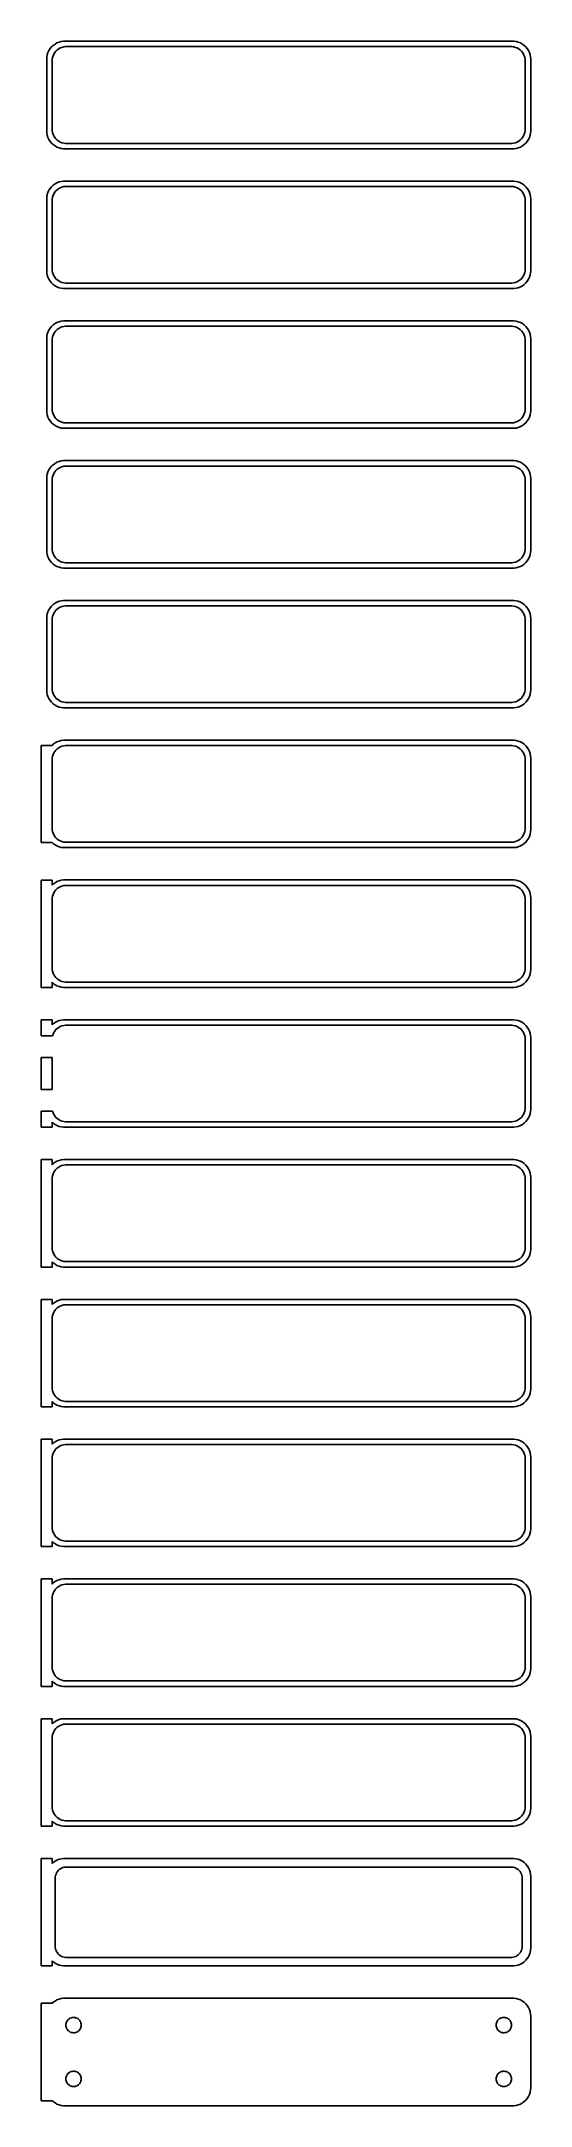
# Model space of a CAD drawing. Header units: metres. Extents: x -69 to 68, y 570 to 1146.
import ezdxf

# ---------------------------------------------------------------- set-up
doc = ezdxf.new("R2010")
doc.units = ezdxf.units.M

msp = doc.modelspace()

# ---------------------------------------------------------------- linework, layer by layer
for p, q in [((-67.4606, 1141.63), (-67.5, 1141)), ((-67.5, 1141), (-67.5, 1121)), ((-67.3429, 1142.24), (-67.4606, 1141.63)), ((-67.1489, 1142.84), (-67.3429, 1142.24)), ((-66.8815, 1143.41), (-67.1489, 1142.84)), ((-66.5451, 1143.94), (-66.8815, 1143.41)), ((-66.1448, 1144.42), (-66.5451, 1143.94)), ((-65.6871, 1144.85), (-66.1448, 1144.42)), ((-66, 1140.5), (-65.9685, 1141)), ((-66, 1121.5), (-66, 1140.5)), ((-65.9685, 1141), (-65.8743, 1141.49)), ((-65.8743, 1141.49), (-65.7191, 1141.97)), ((-65.7191, 1141.97), (-65.5052, 1142.43)), ((-65.1791, 1145.22), (-65.6871, 1144.85)), ((-65.5052, 1142.43), (-65.2361, 1142.85)), ((-65.2361, 1142.85), (-64.9159, 1143.24)), ((-64.6289, 1145.52), (-65.1791, 1145.22)), ((-64.9159, 1143.24), (-64.5497, 1143.58)), ((-64.0451, 1145.76), (-64.6289, 1145.52)), ((-64.5497, 1143.58), (-64.1433, 1143.88)), ((-64.1433, 1143.88), (-63.7031, 1144.12)), ((-63.4369, 1145.91), (-64.0451, 1145.76)), ((-63.7031, 1144.12), (-63.2361, 1144.3)), ((-62.8139, 1145.99), (-63.4369, 1145.91)), ((-63.2361, 1144.3), (-62.7495, 1144.43)), ((62.8139, 1145.99), (-62.8139, 1145.99)), ((-62.7495, 1144.43), (-62.2512, 1144.49)), ((-62.2512, 1144.49), (62.2512, 1144.49)), ((62.2512, 1144.49), (62.7495, 1144.43)), ((62.7495, 1144.43), (63.2361, 1144.3)), ((63.4369, 1145.91), (62.8139, 1145.99)), ((63.2361, 1144.3), (63.7031, 1144.12)), ((64.0451, 1145.76), (63.4369, 1145.91)), ((63.7031, 1144.12), (64.1433, 1143.88)), ((64.6289, 1145.52), (64.0451, 1145.76)), ((64.1433, 1143.88), (64.5497, 1143.58)), ((64.5497, 1143.58), (64.9159, 1143.24)), ((65.1791, 1145.22), (64.6289, 1145.52)), ((64.9159, 1143.24), (65.2361, 1142.85)), ((65.6871, 1144.85), (65.1791, 1145.22)), ((65.2361, 1142.85), (65.5052, 1142.43)), ((65.5052, 1142.43), (65.7191, 1141.97)), ((66.1448, 1144.42), (65.6871, 1144.85)), ((65.7191, 1141.97), (65.8743, 1141.49)), ((65.8743, 1141.49), (65.9685, 1141)), ((65.9685, 1141), (66, 1140.5)), ((66, 1140.5), (66, 1121.5)), ((66.5451, 1143.94), (66.1448, 1144.42)), ((66.8815, 1143.41), (66.5451, 1143.94)), ((67.1489, 1142.84), (66.8815, 1143.41)), ((67.3429, 1142.24), (67.1489, 1142.84)), ((67.4606, 1141.63), (67.3429, 1142.24)), ((67.5, 1141), (67.4606, 1141.63)), ((67.5, 1121), (67.5, 1141)), ((-67.5, 1121), (-67.4606, 1120.37)), ((-67.4606, 1120.37), (-67.3429, 1119.76)), ((-67.3429, 1119.76), (-67.1489, 1119.16)), ((-67.1489, 1119.16), (-66.8815, 1118.59)), ((-66.8815, 1118.59), (-66.5451, 1118.06)), ((-66.5451, 1118.06), (-66.1448, 1117.58)), ((-66.1448, 1117.58), (-65.6871, 1117.15)), ((-65.9685, 1121), (-66, 1121.5)), ((-65.8743, 1120.51), (-65.9685, 1121)), ((-65.7191, 1120.03), (-65.8743, 1120.51)), ((-65.5052, 1119.57), (-65.7191, 1120.03)), ((-65.2361, 1119.15), (-65.5052, 1119.57)), ((-64.9159, 1118.76), (-65.2361, 1119.15)), ((-64.5497, 1118.42), (-64.9159, 1118.76)), ((-64.1433, 1118.12), (-64.5497, 1118.42)), ((-63.7031, 1117.88), (-64.1433, 1118.12)), ((-63.2361, 1117.7), (-63.7031, 1117.88)), ((-62.7495, 1117.57), (-63.2361, 1117.7)), ((-62.2512, 1117.51), (-62.7495, 1117.57)), ((62.2512, 1117.51), (-62.2512, 1117.51)), ((62.7495, 1117.57), (62.2512, 1117.51)), ((63.2361, 1117.7), (62.7495, 1117.57)), ((63.7031, 1117.88), (63.2361, 1117.7)), ((64.1433, 1118.12), (63.7031, 1117.88)), ((64.5497, 1118.42), (64.1433, 1118.12)), ((64.9159, 1118.76), (64.5497, 1118.42)), ((65.2361, 1119.15), (64.9159, 1118.76)), ((65.5052, 1119.57), (65.2361, 1119.15)), ((65.7191, 1120.03), (65.5052, 1119.57)), ((65.6871, 1117.15), (66.1448, 1117.58)), ((65.8743, 1120.51), (65.7191, 1120.03)), ((65.9685, 1121), (65.8743, 1120.51)), ((66, 1121.5), (65.9685, 1121)), ((66.1448, 1117.58), (66.5451, 1118.06)), ((66.5451, 1118.06), (66.8815, 1118.59)), ((66.8815, 1118.59), (67.1489, 1119.16)), ((67.1489, 1119.16), (67.3429, 1119.76)), ((67.3429, 1119.76), (67.4606, 1120.37)), ((67.4606, 1120.37), (67.5, 1121)), ((-65.6871, 1117.15), (-65.1791, 1116.78)), ((-65.1791, 1116.78), (-64.6289, 1116.48)), ((-64.6289, 1116.48), (-64.0451, 1116.24)), ((-64.0451, 1116.24), (-63.4369, 1116.09)), ((-63.4369, 1116.09), (-62.8139, 1116.01)), ((-62.8139, 1116.01), (62.8139, 1116.01)), ((62.8139, 1116.01), (63.4369, 1116.09)), ((63.4369, 1116.09), (64.0451, 1116.24)), ((64.0451, 1116.24), (64.6289, 1116.48)), ((64.6289, 1116.48), (65.1791, 1116.78)), ((65.1791, 1116.78), (65.6871, 1117.15)), ((-65.1791, 1106.22), (-65.6871, 1105.85)), ((-64.6289, 1106.52), (-65.1791, 1106.22)), ((-64.0451, 1106.76), (-64.6289, 1106.52)), ((-63.4369, 1106.91), (-64.0451, 1106.76)), ((-62.8139, 1106.99), (-63.4369, 1106.91)), ((62.8139, 1106.99), (-62.8139, 1106.99)), ((63.4369, 1106.91), (62.8139, 1106.99)), ((64.0451, 1106.76), (63.4369, 1106.91)), ((64.6289, 1106.52), (64.0451, 1106.76)), ((65.1791, 1106.22), (64.6289, 1106.52)), ((65.6871, 1105.85), (65.1791, 1106.22)), ((-67.4606, 1102.63), (-67.5, 1102)), ((-67.5, 1102), (-67.5, 1082)), ((-67.3429, 1103.24), (-67.4606, 1102.63)), ((-67.1489, 1103.84), (-67.3429, 1103.24)), ((-66.8815, 1104.41), (-67.1489, 1103.84)), ((-66.5451, 1104.94), (-66.8815, 1104.41)), ((-66.1448, 1105.42), (-66.5451, 1104.94)), ((-65.6871, 1105.85), (-66.1448, 1105.42)), ((-66, 1101.5), (-65.9685, 1102)), ((-66, 1082.5), (-66, 1101.5)), ((-65.9685, 1102), (-65.8743, 1102.49)), ((-65.8743, 1102.49), (-65.7191, 1102.97)), ((-65.7191, 1102.97), (-65.5052, 1103.43)), ((-65.5052, 1103.43), (-65.2361, 1103.85)), ((-65.2361, 1103.85), (-64.9159, 1104.24)), ((-64.9159, 1104.24), (-64.5497, 1104.58)), ((-64.5497, 1104.58), (-64.1433, 1104.88)), ((-64.1433, 1104.88), (-63.7031, 1105.12)), ((-63.7031, 1105.12), (-63.2361, 1105.3)), ((-63.2361, 1105.3), (-62.7495, 1105.43)), ((-62.7495, 1105.43), (-62.2512, 1105.49)), ((-62.2512, 1105.49), (62.2512, 1105.49)), ((62.2512, 1105.49), (62.7495, 1105.43)), ((62.7495, 1105.43), (63.2361, 1105.3)), ((63.2361, 1105.3), (63.7031, 1105.12)), ((63.7031, 1105.12), (64.1433, 1104.88)), ((64.1433, 1104.88), (64.5497, 1104.58)), ((64.5497, 1104.58), (64.9159, 1104.24)), ((64.9159, 1104.24), (65.2361, 1103.85)), ((65.2361, 1103.85), (65.5052, 1103.43)), ((65.5052, 1103.43), (65.7191, 1102.97)), ((66.1448, 1105.42), (65.6871, 1105.85)), ((65.7191, 1102.97), (65.8743, 1102.49)), ((65.8743, 1102.49), (65.9685, 1102)), ((65.9685, 1102), (66, 1101.5)), ((66, 1101.5), (66, 1082.5)), ((66.5451, 1104.94), (66.1448, 1105.42)), ((66.8815, 1104.41), (66.5451, 1104.94)), ((67.1489, 1103.84), (66.8815, 1104.41)), ((67.3429, 1103.24), (67.1489, 1103.84)), ((67.4606, 1102.63), (67.3429, 1103.24)), ((67.5, 1102), (67.4606, 1102.63)), ((67.5, 1082), (67.5, 1102)), ((-67.5, 1082), (-67.4606, 1081.37)), ((-67.4606, 1081.37), (-67.3429, 1080.76)), ((-67.3429, 1080.76), (-67.1489, 1080.16)), ((-67.1489, 1080.16), (-66.8815, 1079.59)), ((-66.8815, 1079.59), (-66.5451, 1079.06)), ((-66.5451, 1079.06), (-66.1448, 1078.58)), ((-66.1448, 1078.58), (-65.6871, 1078.15)), ((-65.9685, 1082), (-66, 1082.5)), ((-65.8743, 1081.51), (-65.9685, 1082)), ((-65.7191, 1081.03), (-65.8743, 1081.51)), ((-65.5052, 1080.57), (-65.7191, 1081.03)), ((-65.6871, 1078.15), (-65.1791, 1077.78)), ((-65.2361, 1080.15), (-65.5052, 1080.57)), ((-64.9159, 1079.76), (-65.2361, 1080.15)), ((-65.1791, 1077.78), (-64.6289, 1077.48)), ((-64.5497, 1079.42), (-64.9159, 1079.76)), ((-64.6289, 1077.48), (-64.0451, 1077.24)), ((-64.1433, 1079.12), (-64.5497, 1079.42)), ((-63.7031, 1078.88), (-64.1433, 1079.12)), ((-64.0451, 1077.24), (-63.4369, 1077.09)), ((-63.2361, 1078.7), (-63.7031, 1078.88)), ((-63.4369, 1077.09), (-62.8139, 1077.01)), ((-62.7495, 1078.57), (-63.2361, 1078.7)), ((-62.2512, 1078.51), (-62.7495, 1078.57)), ((62.2512, 1078.51), (-62.2512, 1078.51)), ((62.7495, 1078.57), (62.2512, 1078.51)), ((63.2361, 1078.7), (62.7495, 1078.57)), ((62.8139, 1077.01), (63.4369, 1077.09)), ((63.7031, 1078.88), (63.2361, 1078.7)), ((63.4369, 1077.09), (64.0451, 1077.24)), ((64.1433, 1079.12), (63.7031, 1078.88)), ((64.0451, 1077.24), (64.6289, 1077.48)), ((64.5497, 1079.42), (64.1433, 1079.12)), ((64.9159, 1079.76), (64.5497, 1079.42)), ((64.6289, 1077.48), (65.1791, 1077.78)), ((65.2361, 1080.15), (64.9159, 1079.76)), ((65.1791, 1077.78), (65.6871, 1078.15)), ((65.5052, 1080.57), (65.2361, 1080.15)), ((65.7191, 1081.03), (65.5052, 1080.57)), ((65.6871, 1078.15), (66.1448, 1078.58)), ((65.8743, 1081.51), (65.7191, 1081.03)), ((65.9685, 1082), (65.8743, 1081.51)), ((66, 1082.5), (65.9685, 1082)), ((66.1448, 1078.58), (66.5451, 1079.06)), ((66.5451, 1079.06), (66.8815, 1079.59)), ((66.8815, 1079.59), (67.1489, 1080.16)), ((67.1489, 1080.16), (67.3429, 1080.76)), ((67.3429, 1080.76), (67.4606, 1081.37)), ((67.4606, 1081.37), (67.5, 1082)), ((-62.8139, 1077.01), (62.8139, 1077.01)), ((-66.5451, 1065.94), (-66.8815, 1065.41)), ((-66.1448, 1066.42), (-66.5451, 1065.94)), ((-65.6871, 1066.85), (-66.1448, 1066.42)), ((-65.1791, 1067.22), (-65.6871, 1066.85)), ((-64.6289, 1067.52), (-65.1791, 1067.22)), ((-64.9159, 1065.24), (-64.5497, 1065.58)), ((-64.0451, 1067.76), (-64.6289, 1067.52)), ((-64.5497, 1065.58), (-64.1433, 1065.88)), ((-64.1433, 1065.88), (-63.7031, 1066.12)), ((-63.4369, 1067.91), (-64.0451, 1067.76)), ((-63.7031, 1066.12), (-63.2361, 1066.3)), ((-62.8139, 1067.99), (-63.4369, 1067.91)), ((-63.2361, 1066.3), (-62.7495, 1066.43)), ((62.8139, 1067.99), (-62.8139, 1067.99)), ((-62.7495, 1066.43), (-62.2512, 1066.49)), ((-62.2512, 1066.49), (62.2512, 1066.49)), ((62.2512, 1066.49), (62.7495, 1066.43)), ((62.7495, 1066.43), (63.2361, 1066.3)), ((63.4369, 1067.91), (62.8139, 1067.99)), ((63.2361, 1066.3), (63.7031, 1066.12)), ((64.0451, 1067.76), (63.4369, 1067.91)), ((63.7031, 1066.12), (64.1433, 1065.88)), ((64.6289, 1067.52), (64.0451, 1067.76)), ((64.1433, 1065.88), (64.5497, 1065.58)), ((64.5497, 1065.58), (64.9159, 1065.24)), ((65.1791, 1067.22), (64.6289, 1067.52)), ((65.6871, 1066.85), (65.1791, 1067.22)), ((66.1448, 1066.42), (65.6871, 1066.85)), ((66.5451, 1065.94), (66.1448, 1066.42)), ((66.8815, 1065.41), (66.5451, 1065.94)), ((-67.4606, 1063.63), (-67.5, 1063)), ((-67.5, 1063), (-67.5, 1043)), ((-67.3429, 1064.24), (-67.4606, 1063.63)), ((-67.1489, 1064.84), (-67.3429, 1064.24)), ((-66.8815, 1065.41), (-67.1489, 1064.84)), ((-66, 1062.5), (-65.9685, 1063)), ((-66, 1043.5), (-66, 1062.5)), ((-65.9685, 1063), (-65.8743, 1063.49)), ((-65.8743, 1063.49), (-65.7191, 1063.97)), ((-65.7191, 1063.97), (-65.5052, 1064.43)), ((-65.5052, 1064.43), (-65.2361, 1064.85)), ((-65.2361, 1064.85), (-64.9159, 1065.24)), ((64.9159, 1065.24), (65.2361, 1064.85)), ((65.2361, 1064.85), (65.5052, 1064.43)), ((65.5052, 1064.43), (65.7191, 1063.97)), ((65.7191, 1063.97), (65.8743, 1063.49)), ((65.8743, 1063.49), (65.9685, 1063)), ((65.9685, 1063), (66, 1062.5)), ((66, 1062.5), (66, 1043.5)), ((67.1489, 1064.84), (66.8815, 1065.41)), ((67.3429, 1064.24), (67.1489, 1064.84)), ((67.4606, 1063.63), (67.3429, 1064.24)), ((67.5, 1063), (67.4606, 1063.63)), ((67.5, 1043), (67.5, 1063)), ((-67.5, 1043), (-67.4606, 1042.37)), ((-65.9685, 1043), (-66, 1043.5)), ((-65.8743, 1042.51), (-65.9685, 1043)), ((65.9685, 1043), (65.8743, 1042.51)), ((66, 1043.5), (65.9685, 1043)), ((67.4606, 1042.37), (67.5, 1043)), ((-67.4606, 1042.37), (-67.3429, 1041.76)), ((-67.3429, 1041.76), (-67.1489, 1041.16)), ((-67.1489, 1041.16), (-66.8815, 1040.59)), ((-66.8815, 1040.59), (-66.5451, 1040.06)), ((-66.5451, 1040.06), (-66.1448, 1039.58)), ((-66.1448, 1039.58), (-65.6871, 1039.15)), ((-65.7191, 1042.03), (-65.8743, 1042.51)), ((-65.5052, 1041.57), (-65.7191, 1042.03)), ((-65.6871, 1039.15), (-65.1791, 1038.78)), ((-65.2361, 1041.15), (-65.5052, 1041.57)), ((-64.9159, 1040.76), (-65.2361, 1041.15)), ((-65.1791, 1038.78), (-64.6289, 1038.48)), ((-64.5497, 1040.42), (-64.9159, 1040.76)), ((-64.6289, 1038.48), (-64.0451, 1038.24)), ((-64.1433, 1040.12), (-64.5497, 1040.42)), ((-63.7031, 1039.88), (-64.1433, 1040.12)), ((-64.0451, 1038.24), (-63.4369, 1038.09)), ((-63.2361, 1039.7), (-63.7031, 1039.88)), ((-63.4369, 1038.09), (-62.8139, 1038.01)), ((-62.7495, 1039.57), (-63.2361, 1039.7)), ((-62.8139, 1038.01), (62.8139, 1038.01)), ((-62.2512, 1039.51), (-62.7495, 1039.57)), ((62.2512, 1039.51), (-62.2512, 1039.51)), ((62.7495, 1039.57), (62.2512, 1039.51)), ((63.2361, 1039.7), (62.7495, 1039.57)), ((62.8139, 1038.01), (63.4369, 1038.09)), ((63.7031, 1039.88), (63.2361, 1039.7)), ((63.4369, 1038.09), (64.0451, 1038.24)), ((64.1433, 1040.12), (63.7031, 1039.88)), ((64.0451, 1038.24), (64.6289, 1038.48)), ((64.5497, 1040.42), (64.1433, 1040.12)), ((64.9159, 1040.76), (64.5497, 1040.42)), ((64.6289, 1038.48), (65.1791, 1038.78)), ((65.2361, 1041.15), (64.9159, 1040.76)), ((65.1791, 1038.78), (65.6871, 1039.15)), ((65.5052, 1041.57), (65.2361, 1041.15)), ((65.7191, 1042.03), (65.5052, 1041.57)), ((65.6871, 1039.15), (66.1448, 1039.58)), ((65.8743, 1042.51), (65.7191, 1042.03)), ((66.1448, 1039.58), (66.5451, 1040.06)), ((66.5451, 1040.06), (66.8815, 1040.59)), ((66.8815, 1040.59), (67.1489, 1041.16)), ((67.1489, 1041.16), (67.3429, 1041.76)), ((67.3429, 1041.76), (67.4606, 1042.37)), ((-67.1489, 1025.84), (-67.3429, 1025.24)), ((-66.8815, 1026.41), (-67.1489, 1025.84)), ((-66.5451, 1026.94), (-66.8815, 1026.41)), ((-66.1448, 1027.42), (-66.5451, 1026.94)), ((-65.6871, 1027.85), (-66.1448, 1027.42)), ((-65.7191, 1024.97), (-65.5052, 1025.43)), ((-65.1791, 1028.22), (-65.6871, 1027.85)), ((-65.5052, 1025.43), (-65.2361, 1025.85)), ((-65.2361, 1025.85), (-64.9159, 1026.24)), ((-64.6289, 1028.52), (-65.1791, 1028.22)), ((-64.9159, 1026.24), (-64.5497, 1026.58)), ((-64.0451, 1028.76), (-64.6289, 1028.52)), ((-64.5497, 1026.58), (-64.1433, 1026.88)), ((-64.1433, 1026.88), (-63.7031, 1027.12)), ((-63.4369, 1028.91), (-64.0451, 1028.76)), ((-63.7031, 1027.12), (-63.2361, 1027.3)), ((-62.8139, 1028.99), (-63.4369, 1028.91)), ((-63.2361, 1027.3), (-62.7495, 1027.43)), ((62.8139, 1028.99), (-62.8139, 1028.99)), ((-62.7495, 1027.43), (-62.2512, 1027.49)), ((-62.2512, 1027.49), (62.2512, 1027.49)), ((62.2512, 1027.49), (62.7495, 1027.43)), ((62.7495, 1027.43), (63.2361, 1027.3)), ((63.4369, 1028.91), (62.8139, 1028.99)), ((63.2361, 1027.3), (63.7031, 1027.12)), ((64.0451, 1028.76), (63.4369, 1028.91)), ((63.7031, 1027.12), (64.1433, 1026.88)), ((64.6289, 1028.52), (64.0451, 1028.76)), ((64.1433, 1026.88), (64.5497, 1026.58)), ((64.5497, 1026.58), (64.9159, 1026.24)), ((65.1791, 1028.22), (64.6289, 1028.52)), ((64.9159, 1026.24), (65.2361, 1025.85)), ((65.6871, 1027.85), (65.1791, 1028.22)), ((65.2361, 1025.85), (65.5052, 1025.43)), ((65.5052, 1025.43), (65.7191, 1024.97)), ((66.1448, 1027.42), (65.6871, 1027.85)), ((66.5451, 1026.94), (66.1448, 1027.42)), ((66.8815, 1026.41), (66.5451, 1026.94)), ((67.1489, 1025.84), (66.8815, 1026.41)), ((67.3429, 1025.24), (67.1489, 1025.84)), ((-67.4606, 1024.63), (-67.5, 1024)), ((-67.5, 1024), (-67.5, 1004)), ((-67.3429, 1025.24), (-67.4606, 1024.63)), ((-66, 1023.5), (-65.9685, 1024)), ((-66, 1004.5), (-66, 1023.5)), ((-65.9685, 1024), (-65.8743, 1024.49)), ((-65.8743, 1024.49), (-65.7191, 1024.97)), ((65.7191, 1024.97), (65.8743, 1024.49)), ((65.8743, 1024.49), (65.9685, 1024)), ((65.9685, 1024), (66, 1023.5)), ((66, 1023.5), (66, 1004.5)), ((67.4606, 1024.63), (67.3429, 1025.24)), ((67.5, 1024), (67.4606, 1024.63)), ((67.5, 1004), (67.5, 1024)), ((-67.5, 1004), (-67.4606, 1003.37)), ((-67.4606, 1003.37), (-67.3429, 1002.76)), ((-67.3429, 1002.76), (-67.1489, 1002.16)), ((-65.9685, 1004), (-66, 1004.5)), ((-65.8743, 1003.51), (-65.9685, 1004)), ((-65.7191, 1003.03), (-65.8743, 1003.51)), ((-65.5052, 1002.57), (-65.7191, 1003.03)), ((-65.2361, 1002.15), (-65.5052, 1002.57)), ((65.5052, 1002.57), (65.2361, 1002.15)), ((65.7191, 1003.03), (65.5052, 1002.57)), ((65.8743, 1003.51), (65.7191, 1003.03)), ((65.9685, 1004), (65.8743, 1003.51)), ((66, 1004.5), (65.9685, 1004)), ((67.1489, 1002.16), (67.3429, 1002.76)), ((67.3429, 1002.76), (67.4606, 1003.37)), ((67.4606, 1003.37), (67.5, 1004)), ((-67.1489, 1002.16), (-66.8815, 1001.59)), ((-66.8815, 1001.59), (-66.5451, 1001.06)), ((-66.5451, 1001.06), (-66.1448, 1000.58)), ((-66.1448, 1000.58), (-65.6871, 1000.15)), ((-65.6871, 1000.15), (-65.1791, 999.778)), ((-64.9159, 1001.76), (-65.2361, 1002.15)), ((-65.1791, 999.778), (-64.6289, 999.476)), ((-64.5497, 1001.42), (-64.9159, 1001.76)), ((-64.6289, 999.476), (-64.0451, 999.245)), ((-64.1433, 1001.12), (-64.5497, 1001.42)), ((-63.7031, 1000.88), (-64.1433, 1001.12)), ((-64.0451, 999.245), (-63.4369, 999.089)), ((-63.2361, 1000.7), (-63.7031, 1000.88)), ((-63.4369, 999.089), (-62.8139, 999.01)), ((-62.7495, 1000.57), (-63.2361, 1000.7)), ((-62.8139, 999.01), (62.8139, 999.01)), ((-62.2512, 1000.51), (-62.7495, 1000.57)), ((62.2512, 1000.51), (-62.2512, 1000.51)), ((62.7495, 1000.57), (62.2512, 1000.51)), ((63.2361, 1000.7), (62.7495, 1000.57)), ((62.8139, 999.01), (63.4369, 999.089)), ((63.7031, 1000.88), (63.2361, 1000.7)), ((63.4369, 999.089), (64.0451, 999.245)), ((64.1433, 1001.12), (63.7031, 1000.88)), ((64.0451, 999.245), (64.6289, 999.476)), ((64.5497, 1001.42), (64.1433, 1001.12)), ((64.9159, 1001.76), (64.5497, 1001.42)), ((64.6289, 999.476), (65.1791, 999.778)), ((65.2361, 1002.15), (64.9159, 1001.76)), ((65.1791, 999.778), (65.6871, 1000.15)), ((65.6871, 1000.15), (66.1448, 1000.58)), ((66.1448, 1000.58), (66.5451, 1001.06)), ((66.5451, 1001.06), (66.8815, 1001.59)), ((66.8815, 1001.59), (67.1489, 1002.16)), ((-67.4606, 985.627), (-67.5, 985)), ((-67.5, 985), (-67.5, 965)), ((-67.3429, 986.243), (-67.4606, 985.627)), ((-67.1489, 986.841), (-67.3429, 986.243)), ((-66.8815, 987.409), (-67.1489, 986.841)), ((-66.5451, 987.939), (-66.8815, 987.409)), ((-66.1448, 988.423), (-66.5451, 987.939)), ((-65.6871, 988.853), (-66.1448, 988.423)), ((-66, 984.5), (-65.9685, 985.001)), ((-65.9685, 985.001), (-65.8743, 985.495)), ((-65.8743, 985.495), (-65.7191, 985.972)), ((-65.7191, 985.972), (-65.5052, 986.427)), ((-65.1791, 989.222), (-65.6871, 988.853)), ((-65.5052, 986.427), (-65.2361, 986.851)), ((-65.2361, 986.851), (-64.9159, 987.238)), ((-64.6289, 989.524), (-65.1791, 989.222)), ((-64.9159, 987.238), (-64.5497, 987.582)), ((-64.0451, 989.755), (-64.6289, 989.524)), ((-64.5497, 987.582), (-64.1433, 987.877)), ((-64.1433, 987.877), (-63.7031, 988.119)), ((-63.4369, 989.911), (-64.0451, 989.755)), ((-63.7031, 988.119), (-63.2361, 988.304)), ((-62.8139, 989.99), (-63.4369, 989.911)), ((-63.2361, 988.304), (-62.7495, 988.429)), ((62.8139, 989.99), (-62.8139, 989.99)), ((-62.7495, 988.429), (-62.2512, 988.492)), ((-62.2512, 988.492), (62.2512, 988.492)), ((62.2512, 988.492), (62.7495, 988.429)), ((62.7495, 988.429), (63.2361, 988.304)), ((63.4369, 989.911), (62.8139, 989.99)), ((63.2361, 988.304), (63.7031, 988.119)), ((64.0451, 989.755), (63.4369, 989.911)), ((63.7031, 988.119), (64.1433, 987.877)), ((64.6289, 989.524), (64.0451, 989.755)), ((64.1433, 987.877), (64.5497, 987.582)), ((64.5497, 987.582), (64.9159, 987.238)), ((65.1791, 989.222), (64.6289, 989.524)), ((64.9159, 987.238), (65.2361, 986.851)), ((65.6871, 988.853), (65.1791, 989.222)), ((65.2361, 986.851), (65.5052, 986.427)), ((65.5052, 986.427), (65.7191, 985.972)), ((66.1448, 988.423), (65.6871, 988.853)), ((65.7191, 985.972), (65.8743, 985.495)), ((65.8743, 985.495), (65.9685, 985.001)), ((65.9685, 985.001), (66, 984.5)), ((66.5451, 987.939), (66.1448, 988.423)), ((66.8815, 987.409), (66.5451, 987.939)), ((67.1489, 986.841), (66.8815, 987.409)), ((67.3429, 986.243), (67.1489, 986.841)), ((67.4606, 985.627), (67.3429, 986.243)), ((67.5, 985), (67.4606, 985.627)), ((67.5, 965), (67.5, 985)), ((-66, 965.5), (-66, 984.5)), ((66, 984.5), (66, 965.5)), ((-67.5, 965), (-67.4606, 964.373)), ((-67.4606, 964.373), (-67.3429, 963.757)), ((-67.3429, 963.757), (-67.1489, 963.159)), ((-67.1489, 963.159), (-66.8815, 962.591)), ((-66.8815, 962.591), (-66.5451, 962.061)), ((-66.5451, 962.061), (-66.1448, 961.577)), ((-65.9685, 964.999), (-66, 965.5)), ((-65.8743, 964.505), (-65.9685, 964.999)), ((-65.7191, 964.028), (-65.8743, 964.505)), ((-65.5052, 963.573), (-65.7191, 964.028)), ((-65.2361, 963.149), (-65.5052, 963.573)), ((-64.9159, 962.762), (-65.2361, 963.149)), ((-64.5497, 962.418), (-64.9159, 962.762)), ((-64.1433, 962.123), (-64.5497, 962.418)), ((-63.7031, 961.881), (-64.1433, 962.123)), ((64.1433, 962.123), (63.7031, 961.881)), ((64.5497, 962.418), (64.1433, 962.123)), ((64.9159, 962.762), (64.5497, 962.418)), ((65.2361, 963.149), (64.9159, 962.762)), ((65.5052, 963.573), (65.2361, 963.149)), ((65.7191, 964.028), (65.5052, 963.573)), ((65.8743, 964.505), (65.7191, 964.028)), ((65.9685, 964.999), (65.8743, 964.505)), ((66, 965.5), (65.9685, 964.999)), ((66.1448, 961.577), (66.5451, 962.061)), ((66.5451, 962.061), (66.8815, 962.591)), ((66.8815, 962.591), (67.1489, 963.159)), ((67.1489, 963.159), (67.3429, 963.757)), ((67.3429, 963.757), (67.4606, 964.373)), ((67.4606, 964.373), (67.5, 965)), ((-66.1448, 961.577), (-65.6871, 961.147)), ((-65.6871, 961.147), (-65.1791, 960.778)), ((-65.1791, 960.778), (-64.6289, 960.476)), ((-64.6289, 960.476), (-64.0451, 960.245)), ((-64.0451, 960.245), (-63.4369, 960.089)), ((-63.2361, 961.696), (-63.7031, 961.881)), ((-63.4369, 960.089), (-62.8139, 960.01)), ((-62.7495, 961.571), (-63.2361, 961.696)), ((-62.8139, 960.01), (62.8139, 960.01)), ((-62.2512, 961.508), (-62.7495, 961.571)), ((62.2512, 961.508), (-62.2512, 961.508)), ((62.7495, 961.571), (62.2512, 961.508)), ((63.2361, 961.696), (62.7495, 961.571)), ((62.8139, 960.01), (63.4369, 960.089)), ((63.7031, 961.881), (63.2361, 961.696)), ((63.4369, 960.089), (64.0451, 960.245)), ((64.0451, 960.245), (64.6289, 960.476)), ((64.6289, 960.476), (65.1791, 960.778)), ((65.1791, 960.778), (65.6871, 961.147)), ((65.6871, 961.147), (66.1448, 961.577)), ((-64.6289, 950.524), (-65.1791, 950.222)), ((-64.0451, 950.755), (-64.6289, 950.524)), ((-63.4369, 950.911), (-64.0451, 950.755)), ((-62.8139, 950.99), (-63.4369, 950.911)), ((62.8139, 950.99), (-62.8139, 950.99)), ((63.4369, 950.911), (62.8139, 950.99)), ((64.0451, 950.755), (63.4369, 950.911)), ((64.6289, 950.524), (64.0451, 950.755)), ((65.1791, 950.222), (64.6289, 950.524)), ((-66, 949.559), (-69, 949.559)), ((-69, 949.559), (-69, 922.441)), ((-65.6871, 949.853), (-66, 949.559)), ((-66, 945.5), (-65.9685, 946.001)), ((-66, 926.5), (-66, 945.5)), ((-65.9685, 946.001), (-65.8743, 946.495)), ((-65.8743, 946.495), (-65.7191, 946.972)), ((-65.7191, 946.972), (-65.5052, 947.427)), ((-65.1791, 950.222), (-65.6871, 949.853)), ((-65.5052, 947.427), (-65.2361, 947.851)), ((-65.2361, 947.851), (-64.9159, 948.238)), ((-64.9159, 948.238), (-64.5497, 948.582)), ((-64.5497, 948.582), (-64.1433, 948.877)), ((-64.1433, 948.877), (-63.7031, 949.119)), ((-63.7031, 949.119), (-63.2361, 949.304)), ((-63.2361, 949.304), (-62.7495, 949.429)), ((-62.7495, 949.429), (-62.2512, 949.492)), ((-62.2512, 949.492), (62.2512, 949.492)), ((62.2512, 949.492), (62.7495, 949.429)), ((62.7495, 949.429), (63.2361, 949.304)), ((63.2361, 949.304), (63.7031, 949.119)), ((63.7031, 949.119), (64.1433, 948.877)), ((64.1433, 948.877), (64.5497, 948.582)), ((64.5497, 948.582), (64.9159, 948.238)), ((64.9159, 948.238), (65.2361, 947.851)), ((65.6871, 949.853), (65.1791, 950.222)), ((65.2361, 947.851), (65.5052, 947.427)), ((65.5052, 947.427), (65.7191, 946.972)), ((66.1448, 949.423), (65.6871, 949.853)), ((65.7191, 946.972), (65.8743, 946.495)), ((65.8743, 946.495), (65.9685, 946.001)), ((65.9685, 946.001), (66, 945.5)), ((66, 945.5), (66, 926.5)), ((66.5451, 948.939), (66.1448, 949.423)), ((66.8815, 948.409), (66.5451, 948.939)), ((67.1489, 947.841), (66.8815, 948.409)), ((67.3429, 947.243), (67.1489, 947.841)), ((67.4606, 946.627), (67.3429, 947.243)), ((67.5, 946), (67.4606, 946.627)), ((67.5, 926), (67.5, 946)), ((-69, 922.441), (-66, 922.441)), ((-65.9685, 925.999), (-66, 926.5)), ((-66, 922.441), (-65.6871, 922.147)), ((-65.8743, 925.505), (-65.9685, 925.999)), ((-65.7191, 925.028), (-65.8743, 925.505)), ((-65.5052, 924.573), (-65.7191, 925.028)), ((-65.6871, 922.147), (-65.1791, 921.778)), ((-65.2361, 924.149), (-65.5052, 924.573)), ((-64.9159, 923.762), (-65.2361, 924.149)), ((-65.1791, 921.778), (-64.6289, 921.476)), ((-64.5497, 923.418), (-64.9159, 923.762)), ((-64.1433, 923.123), (-64.5497, 923.418)), ((-63.7031, 922.881), (-64.1433, 923.123)), ((-63.2361, 922.696), (-63.7031, 922.881)), ((-62.7495, 922.571), (-63.2361, 922.696)), ((-62.2512, 922.508), (-62.7495, 922.571)), ((62.2512, 922.508), (-62.2512, 922.508)), ((62.7495, 922.571), (62.2512, 922.508)), ((63.2361, 922.696), (62.7495, 922.571)), ((63.7031, 922.881), (63.2361, 922.696)), ((64.1433, 923.123), (63.7031, 922.881)), ((64.5497, 923.418), (64.1433, 923.123)), ((64.9159, 923.762), (64.5497, 923.418)), ((64.6289, 921.476), (65.1791, 921.778)), ((65.2361, 924.149), (64.9159, 923.762)), ((65.1791, 921.778), (65.6871, 922.147)), ((65.5052, 924.573), (65.2361, 924.149)), ((65.7191, 925.028), (65.5052, 924.573)), ((65.6871, 922.147), (66.1448, 922.577)), ((65.8743, 925.505), (65.7191, 925.028)), ((65.9685, 925.999), (65.8743, 925.505)), ((66, 926.5), (65.9685, 925.999)), ((66.1448, 922.577), (66.5451, 923.061)), ((66.5451, 923.061), (66.8815, 923.591)), ((66.8815, 923.591), (67.1489, 924.159)), ((67.1489, 924.159), (67.3429, 924.757)), ((67.3429, 924.757), (67.4606, 925.373)), ((67.4606, 925.373), (67.5, 926)), ((-64.6289, 921.476), (-64.0451, 921.245)), ((-64.0451, 921.245), (-63.4369, 921.089)), ((-63.4369, 921.089), (-62.8139, 921.01)), ((-62.8139, 921.01), (62.8139, 921.01)), ((62.8139, 921.01), (63.4369, 921.089)), ((63.4369, 921.089), (64.0451, 921.245)), ((64.0451, 921.245), (64.6289, 921.476)), ((-66, 911.967), (-69, 911.967)), ((-69, 911.967), (-69, 882.033)), ((-66, 910.559), (-66, 911.967)), ((-65.6871, 910.853), (-66, 910.559)), ((-65.1791, 911.222), (-65.6871, 910.853)), ((-64.6289, 911.524), (-65.1791, 911.222)), ((-64.0451, 911.755), (-64.6289, 911.524)), ((-64.1433, 909.877), (-63.7031, 910.119)), ((-63.4369, 911.911), (-64.0451, 911.755)), ((-63.7031, 910.119), (-63.2361, 910.304)), ((-62.8139, 911.99), (-63.4369, 911.911)), ((-63.2361, 910.304), (-62.7495, 910.429)), ((62.8139, 911.99), (-62.8139, 911.99)), ((-62.7495, 910.429), (-62.2512, 910.492)), ((-62.2512, 910.492), (62.2512, 910.492)), ((62.2512, 910.492), (62.7495, 910.429)), ((62.7495, 910.429), (63.2361, 910.304)), ((63.4369, 911.911), (62.8139, 911.99)), ((63.2361, 910.304), (63.7031, 910.119)), ((64.0451, 911.755), (63.4369, 911.911)), ((63.7031, 910.119), (64.1433, 909.877)), ((64.6289, 911.524), (64.0451, 911.755)), ((65.1791, 911.222), (64.6289, 911.524)), ((65.6871, 910.853), (65.1791, 911.222)), ((66.1448, 910.423), (65.6871, 910.853)), ((66.5451, 909.939), (66.1448, 910.423)), ((-66, 906.5), (-65.9685, 907.001)), ((-66, 887.5), (-66, 906.5)), ((-65.9685, 907.001), (-65.8743, 907.495)), ((-65.8743, 907.495), (-65.7191, 907.972)), ((-65.7191, 907.972), (-65.5052, 908.427)), ((-65.5052, 908.427), (-65.2361, 908.851)), ((-65.2361, 908.851), (-64.9159, 909.238)), ((-64.9159, 909.238), (-64.5497, 909.582)), ((-64.5497, 909.582), (-64.1433, 909.877)), ((64.1433, 909.877), (64.5497, 909.582)), ((64.5497, 909.582), (64.9159, 909.238)), ((64.9159, 909.238), (65.2361, 908.851)), ((65.2361, 908.851), (65.5052, 908.427)), ((65.5052, 908.427), (65.7191, 907.972)), ((65.7191, 907.972), (65.8743, 907.495)), ((65.8743, 907.495), (65.9685, 907.001)), ((65.9685, 907.001), (66, 906.5)), ((66, 906.5), (66, 887.5)), ((66.8815, 909.409), (66.5451, 909.939)), ((67.1489, 908.841), (66.8815, 909.409)), ((67.3429, 908.243), (67.1489, 908.841)), ((67.4606, 907.627), (67.3429, 908.243)), ((67.5, 907), (67.4606, 907.627)), ((67.5, 887), (67.5, 907)), ((-65.9685, 886.999), (-66, 887.5)), ((66, 887.5), (65.9685, 886.999)), ((-69, 882.033), (-66, 882.033)), ((-66, 882.033), (-66, 883.441)), ((-66, 883.441), (-65.6871, 883.147)), ((-65.8743, 886.505), (-65.9685, 886.999)), ((-65.7191, 886.028), (-65.8743, 886.505)), ((-65.5052, 885.573), (-65.7191, 886.028)), ((-65.6871, 883.147), (-65.1791, 882.778)), ((-65.2361, 885.149), (-65.5052, 885.573)), ((-64.9159, 884.762), (-65.2361, 885.149)), ((-65.1791, 882.778), (-64.6289, 882.476)), ((-64.5497, 884.418), (-64.9159, 884.762)), ((-64.6289, 882.476), (-64.0451, 882.245)), ((-64.1433, 884.123), (-64.5497, 884.418)), ((-63.7031, 883.881), (-64.1433, 884.123)), ((-64.0451, 882.245), (-63.4369, 882.089)), ((-63.2361, 883.696), (-63.7031, 883.881)), ((-63.4369, 882.089), (-62.8139, 882.01)), ((-62.7495, 883.571), (-63.2361, 883.696)), ((-62.8139, 882.01), (62.8139, 882.01)), ((-62.2512, 883.508), (-62.7495, 883.571)), ((62.2512, 883.508), (-62.2512, 883.508)), ((62.7495, 883.571), (62.2512, 883.508)), ((63.2361, 883.696), (62.7495, 883.571)), ((62.8139, 882.01), (63.4369, 882.089)), ((63.7031, 883.881), (63.2361, 883.696)), ((63.4369, 882.089), (64.0451, 882.245)), ((64.1433, 884.123), (63.7031, 883.881)), ((64.0451, 882.245), (64.6289, 882.476)), ((64.5497, 884.418), (64.1433, 884.123)), ((64.9159, 884.762), (64.5497, 884.418)), ((64.6289, 882.476), (65.1791, 882.778)), ((65.2361, 885.149), (64.9159, 884.762)), ((65.1791, 882.778), (65.6871, 883.147)), ((65.5052, 885.573), (65.2361, 885.149)), ((65.7191, 886.028), (65.5052, 885.573)), ((65.6871, 883.147), (66.1448, 883.577)), ((65.8743, 886.505), (65.7191, 886.028)), ((65.9685, 886.999), (65.8743, 886.505)), ((66.1448, 883.577), (66.5451, 884.061)), ((66.5451, 884.061), (66.8815, 884.591)), ((66.8815, 884.591), (67.1489, 885.159)), ((67.1489, 885.159), (67.3429, 885.757)), ((67.3429, 885.757), (67.4606, 886.373)), ((67.4606, 886.373), (67.5, 887)), ((-66, 872.99), (-69, 872.99)), ((-69, 872.99), (-69, 868.494)), ((-66, 871.559), (-66, 872.99)), ((-65.6871, 871.853), (-66, 871.559)), ((-65.1791, 872.222), (-65.6871, 871.853)), ((-65.5052, 869.427), (-65.2361, 869.851)), ((-65.2361, 869.851), (-64.9159, 870.238)), ((-64.6289, 872.524), (-65.1791, 872.222)), ((-64.9159, 870.238), (-64.5497, 870.582)), ((-64.0451, 872.755), (-64.6289, 872.524)), ((-64.5497, 870.582), (-64.1433, 870.877)), ((-64.1433, 870.877), (-63.7031, 871.119)), ((-63.4369, 872.911), (-64.0451, 872.755)), ((-63.7031, 871.119), (-63.2361, 871.304)), ((-62.8139, 872.99), (-63.4369, 872.911)), ((-63.2361, 871.304), (-62.7495, 871.429)), ((62.8139, 872.99), (-62.8139, 872.99)), ((-62.7495, 871.429), (-62.2512, 871.492)), ((-62.2512, 871.492), (62.2512, 871.492)), ((62.2512, 871.492), (62.7495, 871.429)), ((62.7495, 871.429), (63.2361, 871.304)), ((63.4369, 872.911), (62.8139, 872.99)), ((63.2361, 871.304), (63.7031, 871.119)), ((64.0451, 872.755), (63.4369, 872.911)), ((63.7031, 871.119), (64.1433, 870.877)), ((64.6289, 872.524), (64.0451, 872.755)), ((64.1433, 870.877), (64.5497, 870.582)), ((64.5497, 870.582), (64.9159, 870.238)), ((65.1791, 872.222), (64.6289, 872.524)), ((64.9159, 870.238), (65.2361, 869.851)), ((65.6871, 871.853), (65.1791, 872.222)), ((65.2361, 869.851), (65.5052, 869.427)), ((66.1448, 871.423), (65.6871, 871.853)), ((66.5451, 870.939), (66.1448, 871.423)), ((66.8815, 870.409), (66.5451, 870.939)), ((67.1489, 869.841), (66.8815, 870.409)), ((67.3429, 869.243), (67.1489, 869.841)), ((-69, 868.494), (-65.8745, 868.494)), ((-65.8745, 868.494), (-65.8743, 868.495)), ((-65.8743, 868.495), (-65.7191, 868.972)), ((-65.7191, 868.972), (-65.5052, 869.427)), ((65.5052, 869.427), (65.7191, 868.972)), ((65.7191, 868.972), (65.8743, 868.495)), ((65.8743, 868.495), (65.9685, 868.001)), ((65.9685, 868.001), (66, 867.5)), ((66, 867.5), (66, 848.5)), ((67.4606, 868.627), (67.3429, 869.243)), ((67.5, 868), (67.4606, 868.627)), ((67.5, 848), (67.5, 868)), ((-66, 862.506), (-69, 862.506)), ((-69, 862.506), (-69, 853.494)), ((-66, 853.494), (-66, 862.506)), ((-69, 853.494), (-66, 853.494)), ((-65.8745, 847.506), (-69, 847.506)), ((-69, 847.506), (-69, 843.01)), ((-65.8743, 847.505), (-65.8745, 847.506)), ((-65.7191, 847.028), (-65.8743, 847.505)), ((-65.5052, 846.573), (-65.7191, 847.028)), ((65.7191, 847.028), (65.5052, 846.573)), ((65.8743, 847.505), (65.7191, 847.028)), ((65.9685, 847.999), (65.8743, 847.505)), ((66, 848.5), (65.9685, 847.999)), ((67.1489, 846.159), (67.3429, 846.757)), ((67.3429, 846.757), (67.4606, 847.373)), ((67.4606, 847.373), (67.5, 848)), ((-69, 843.01), (-66, 843.01)), ((-66, 844.441), (-65.6871, 844.147)), ((-66, 843.01), (-66, 844.441)), ((-65.6871, 844.147), (-65.1791, 843.778)), ((-65.2361, 846.149), (-65.5052, 846.573)), ((-64.9159, 845.762), (-65.2361, 846.149)), ((-65.1791, 843.778), (-64.6289, 843.476)), ((-64.5497, 845.418), (-64.9159, 845.762)), ((-64.6289, 843.476), (-64.0451, 843.245)), ((-64.1433, 845.123), (-64.5497, 845.418)), ((-63.7031, 844.881), (-64.1433, 845.123)), ((-64.0451, 843.245), (-63.4369, 843.089)), ((-63.2361, 844.696), (-63.7031, 844.881)), ((-63.4369, 843.089), (-62.8139, 843.01)), ((-62.7495, 844.571), (-63.2361, 844.696)), ((-62.8139, 843.01), (62.8139, 843.01)), ((-62.2512, 844.508), (-62.7495, 844.571)), ((62.2512, 844.508), (-62.2512, 844.508)), ((62.7495, 844.571), (62.2512, 844.508)), ((63.2361, 844.696), (62.7495, 844.571)), ((62.8139, 843.01), (63.4369, 843.089)), ((63.7031, 844.881), (63.2361, 844.696)), ((63.4369, 843.089), (64.0451, 843.245)), ((64.1433, 845.123), (63.7031, 844.881)), ((64.0451, 843.245), (64.6289, 843.476)), ((64.5497, 845.418), (64.1433, 845.123)), ((64.9159, 845.762), (64.5497, 845.418)), ((64.6289, 843.476), (65.1791, 843.778)), ((65.2361, 846.149), (64.9159, 845.762)), ((65.1791, 843.778), (65.6871, 844.147)), ((65.5052, 846.573), (65.2361, 846.149)), ((65.6871, 844.147), (66.1448, 844.577)), ((66.1448, 844.577), (66.5451, 845.061)), ((66.5451, 845.061), (66.8815, 845.591)), ((66.8815, 845.591), (67.1489, 846.159)), ((-66, 833.99), (-69, 833.99)), ((-69, 833.99), (-69, 804.01)), ((-66, 832.559), (-66, 833.99)), ((-65.6871, 832.853), (-66, 832.559)), ((-65.9685, 829.001), (-65.8743, 829.495)), ((-65.8743, 829.495), (-65.7191, 829.972)), ((-65.7191, 829.972), (-65.5052, 830.427)), ((-65.1791, 833.222), (-65.6871, 832.853)), ((-65.5052, 830.427), (-65.2361, 830.851)), ((-65.2361, 830.851), (-64.9159, 831.238)), ((-64.6289, 833.524), (-65.1791, 833.222)), ((-64.9159, 831.238), (-64.5497, 831.582)), ((-64.0451, 833.755), (-64.6289, 833.524)), ((-64.5497, 831.582), (-64.1433, 831.877)), ((-64.1433, 831.877), (-63.7031, 832.119)), ((-63.4369, 833.911), (-64.0451, 833.755)), ((-63.7031, 832.119), (-63.2361, 832.304)), ((-62.8139, 833.99), (-63.4369, 833.911)), ((-63.2361, 832.304), (-62.7495, 832.429)), ((62.8139, 833.99), (-62.8139, 833.99)), ((-62.7495, 832.429), (-62.2512, 832.492)), ((-62.2512, 832.492), (62.2512, 832.492)), ((62.2512, 832.492), (62.7495, 832.429)), ((62.7495, 832.429), (63.2361, 832.304)), ((63.4369, 833.911), (62.8139, 833.99)), ((63.2361, 832.304), (63.7031, 832.119)), ((64.0451, 833.755), (63.4369, 833.911)), ((63.7031, 832.119), (64.1433, 831.877)), ((64.6289, 833.524), (64.0451, 833.755)), ((64.1433, 831.877), (64.5497, 831.582)), ((64.5497, 831.582), (64.9159, 831.238)), ((65.1791, 833.222), (64.6289, 833.524)), ((64.9159, 831.238), (65.2361, 830.851)), ((65.6871, 832.853), (65.1791, 833.222)), ((65.2361, 830.851), (65.5052, 830.427)), ((65.5052, 830.427), (65.7191, 829.972)), ((66.1448, 832.423), (65.6871, 832.853)), ((65.7191, 829.972), (65.8743, 829.495)), ((65.8743, 829.495), (65.9685, 829.001)), ((66.5451, 831.939), (66.1448, 832.423)), ((66.8815, 831.409), (66.5451, 831.939)), ((67.1489, 830.841), (66.8815, 831.409)), ((67.3429, 830.243), (67.1489, 830.841)), ((67.4606, 829.627), (67.3429, 830.243)), ((67.5, 829), (67.4606, 829.627)), ((-66, 828.5), (-65.9685, 829.001)), ((-66, 809.5), (-66, 828.5)), ((65.9685, 829.001), (66, 828.5)), ((66, 828.5), (66, 809.5)), ((67.5, 809), (67.5, 829)), ((-65.9685, 808.999), (-66, 809.5)), ((-65.8743, 808.505), (-65.9685, 808.999)), ((-65.7191, 808.028), (-65.8743, 808.505)), ((-65.5052, 807.573), (-65.7191, 808.028)), ((-65.2361, 807.149), (-65.5052, 807.573)), ((-64.9159, 806.762), (-65.2361, 807.149)), ((-64.5497, 806.418), (-64.9159, 806.762)), ((-64.1433, 806.123), (-64.5497, 806.418)), ((64.5497, 806.418), (64.1433, 806.123)), ((64.9159, 806.762), (64.5497, 806.418)), ((65.2361, 807.149), (64.9159, 806.762)), ((65.5052, 807.573), (65.2361, 807.149)), ((65.7191, 808.028), (65.5052, 807.573)), ((65.8743, 808.505), (65.7191, 808.028)), ((65.9685, 808.999), (65.8743, 808.505)), ((66, 809.5), (65.9685, 808.999)), ((66.5451, 806.061), (66.8815, 806.591)), ((66.8815, 806.591), (67.1489, 807.159)), ((67.1489, 807.159), (67.3429, 807.757)), ((67.3429, 807.757), (67.4606, 808.373)), ((67.4606, 808.373), (67.5, 809)), ((-69, 804.01), (-66, 804.01)), ((-66, 805.441), (-65.6871, 805.147)), ((-66, 804.01), (-66, 805.441)), ((-65.6871, 805.147), (-65.1791, 804.778)), ((-65.1791, 804.778), (-64.6289, 804.476)), ((-64.6289, 804.476), (-64.0451, 804.245)), ((-63.7031, 805.881), (-64.1433, 806.123)), ((-64.0451, 804.245), (-63.4369, 804.089)), ((-63.2361, 805.696), (-63.7031, 805.881)), ((-63.4369, 804.089), (-62.8139, 804.01)), ((-62.7495, 805.571), (-63.2361, 805.696)), ((-62.8139, 804.01), (62.8139, 804.01)), ((-62.2512, 805.508), (-62.7495, 805.571)), ((62.2512, 805.508), (-62.2512, 805.508)), ((62.7495, 805.571), (62.2512, 805.508)), ((63.2361, 805.696), (62.7495, 805.571)), ((62.8139, 804.01), (63.4369, 804.089)), ((63.7031, 805.881), (63.2361, 805.696)), ((63.4369, 804.089), (64.0451, 804.245)), ((64.1433, 806.123), (63.7031, 805.881)), ((64.0451, 804.245), (64.6289, 804.476)), ((64.6289, 804.476), (65.1791, 804.778)), ((65.1791, 804.778), (65.6871, 805.147)), ((65.6871, 805.147), (66.1448, 805.577)), ((66.1448, 805.577), (66.5451, 806.061)), ((-66, 794.99), (-69, 794.99)), ((-69, 794.99), (-69, 765.01)), ((-66, 793.559), (-66, 794.99)), ((-63.4369, 794.911), (-64.0451, 794.755)), ((-62.8139, 794.99), (-63.4369, 794.911)), ((62.8139, 794.99), (-62.8139, 794.99)), ((63.4369, 794.911), (62.8139, 794.99)), ((64.0451, 794.755), (63.4369, 794.911)), ((-65.6871, 793.853), (-66, 793.559)), ((-66, 789.5), (-65.9685, 790.001)), ((-66, 770.5), (-66, 789.5)), ((-65.9685, 790.001), (-65.8743, 790.495)), ((-65.8743, 790.495), (-65.7191, 790.972)), ((-65.7191, 790.972), (-65.5052, 791.427)), ((-65.1791, 794.222), (-65.6871, 793.853)), ((-65.5052, 791.427), (-65.2361, 791.851)), ((-65.2361, 791.851), (-64.9159, 792.238)), ((-64.6289, 794.524), (-65.1791, 794.222)), ((-64.9159, 792.238), (-64.5497, 792.582)), ((-64.0451, 794.755), (-64.6289, 794.524)), ((-64.5497, 792.582), (-64.1433, 792.877)), ((-64.1433, 792.877), (-63.7031, 793.119)), ((-63.7031, 793.119), (-63.2361, 793.304)), ((-63.2361, 793.304), (-62.7495, 793.429)), ((-62.7495, 793.429), (-62.2512, 793.492)), ((-62.2512, 793.492), (62.2512, 793.492)), ((62.2512, 793.492), (62.7495, 793.429)), ((62.7495, 793.429), (63.2361, 793.304)), ((63.2361, 793.304), (63.7031, 793.119)), ((63.7031, 793.119), (64.1433, 792.877)), ((64.6289, 794.524), (64.0451, 794.755)), ((64.1433, 792.877), (64.5497, 792.582)), ((64.5497, 792.582), (64.9159, 792.238)), ((65.1791, 794.222), (64.6289, 794.524)), ((64.9159, 792.238), (65.2361, 791.851)), ((65.6871, 793.853), (65.1791, 794.222)), ((65.2361, 791.851), (65.5052, 791.427)), ((65.5052, 791.427), (65.7191, 790.972)), ((66.1448, 793.423), (65.6871, 793.853)), ((65.7191, 790.972), (65.8743, 790.495)), ((65.8743, 790.495), (65.9685, 790.001)), ((65.9685, 790.001), (66, 789.5)), ((66, 789.5), (66, 770.5)), ((66.5451, 792.939), (66.1448, 793.423)), ((66.8815, 792.409), (66.5451, 792.939)), ((67.1489, 791.841), (66.8815, 792.409)), ((67.3429, 791.243), (67.1489, 791.841)), ((67.4606, 790.627), (67.3429, 791.243)), ((67.5, 790), (67.4606, 790.627)), ((67.5, 770), (67.5, 790)), ((-65.9685, 769.999), (-66, 770.5)), ((-66, 766.441), (-65.6871, 766.147)), ((-66, 765.01), (-66, 766.441)), ((-65.8743, 769.505), (-65.9685, 769.999)), ((-65.7191, 769.028), (-65.8743, 769.505)), ((-65.5052, 768.573), (-65.7191, 769.028)), ((-65.6871, 766.147), (-65.1791, 765.778)), ((-65.2361, 768.149), (-65.5052, 768.573)), ((-64.9159, 767.762), (-65.2361, 768.149)), ((-64.5497, 767.418), (-64.9159, 767.762)), ((-64.1433, 767.123), (-64.5497, 767.418)), ((-63.7031, 766.881), (-64.1433, 767.123)), ((-63.2361, 766.696), (-63.7031, 766.881)), ((-62.7495, 766.571), (-63.2361, 766.696)), ((-62.2512, 766.508), (-62.7495, 766.571)), ((62.2512, 766.508), (-62.2512, 766.508)), ((62.7495, 766.571), (62.2512, 766.508)), ((63.2361, 766.696), (62.7495, 766.571)), ((63.7031, 766.881), (63.2361, 766.696)), ((64.1433, 767.123), (63.7031, 766.881)), ((64.5497, 767.418), (64.1433, 767.123)), ((64.9159, 767.762), (64.5497, 767.418)), ((65.2361, 768.149), (64.9159, 767.762)), ((65.1791, 765.778), (65.6871, 766.147)), ((65.5052, 768.573), (65.2361, 768.149)), ((65.7191, 769.028), (65.5052, 768.573)), ((65.6871, 766.147), (66.1448, 766.577)), ((65.8743, 769.505), (65.7191, 769.028)), ((65.9685, 769.999), (65.8743, 769.505)), ((66, 770.5), (65.9685, 769.999)), ((66.1448, 766.577), (66.5451, 767.061)), ((66.5451, 767.061), (66.8815, 767.591)), ((66.8815, 767.591), (67.1489, 768.159)), ((67.1489, 768.159), (67.3429, 768.757)), ((67.3429, 768.757), (67.4606, 769.373)), ((67.4606, 769.373), (67.5, 770)), ((-69, 765.01), (-66, 765.01)), ((-65.1791, 765.778), (-64.6289, 765.476)), ((-64.6289, 765.476), (-64.0451, 765.245)), ((-64.0451, 765.245), (-63.4369, 765.089)), ((-63.4369, 765.089), (-62.8139, 765.01)), ((-62.8139, 765.01), (62.8139, 765.01)), ((62.8139, 765.01), (63.4369, 765.089)), ((63.4369, 765.089), (64.0451, 765.245)), ((64.0451, 765.245), (64.6289, 765.476)), ((64.6289, 765.476), (65.1791, 765.778)), ((-66, 755.99), (-69, 755.99)), ((-69, 755.99), (-69, 726.01)), ((-66, 754.559), (-66, 755.99)), ((-65.6871, 754.853), (-66, 754.559)), ((-65.1791, 755.222), (-65.6871, 754.853)), ((-64.6289, 755.524), (-65.1791, 755.222)), ((-64.0451, 755.755), (-64.6289, 755.524)), ((-63.4369, 755.911), (-64.0451, 755.755)), ((-62.8139, 755.99), (-63.4369, 755.911)), ((62.8139, 755.99), (-62.8139, 755.99)), ((63.4369, 755.911), (62.8139, 755.99)), ((64.0451, 755.755), (63.4369, 755.911)), ((64.6289, 755.524), (64.0451, 755.755)), ((65.1791, 755.222), (64.6289, 755.524)), ((65.6871, 754.853), (65.1791, 755.222)), ((66.1448, 754.423), (65.6871, 754.853)), ((-66, 750.5), (-65.9685, 751.001)), ((-66, 731.5), (-66, 750.5)), ((-65.9685, 751.001), (-65.8743, 751.495)), ((-65.8743, 751.495), (-65.7191, 751.972)), ((-65.7191, 751.972), (-65.5052, 752.427)), ((-65.5052, 752.427), (-65.2361, 752.851)), ((-65.2361, 752.851), (-64.9159, 753.238)), ((-64.9159, 753.238), (-64.5497, 753.582)), ((-64.5497, 753.582), (-64.1433, 753.877)), ((-64.1433, 753.877), (-63.7031, 754.119)), ((-63.7031, 754.119), (-63.2361, 754.304)), ((-63.2361, 754.304), (-62.7495, 754.429)), ((-62.7495, 754.429), (-62.2512, 754.492)), ((-62.2512, 754.492), (62.2512, 754.492)), ((62.2512, 754.492), (62.7495, 754.429)), ((62.7495, 754.429), (63.2361, 754.304)), ((63.2361, 754.304), (63.7031, 754.119)), ((63.7031, 754.119), (64.1433, 753.877)), ((64.1433, 753.877), (64.5497, 753.582)), ((64.5497, 753.582), (64.9159, 753.238)), ((64.9159, 753.238), (65.2361, 752.851)), ((65.2361, 752.851), (65.5052, 752.427)), ((65.5052, 752.427), (65.7191, 751.972)), ((65.7191, 751.972), (65.8743, 751.495)), ((65.8743, 751.495), (65.9685, 751.001)), ((65.9685, 751.001), (66, 750.5)), ((66, 750.5), (66, 731.5)), ((66.5451, 753.939), (66.1448, 754.423)), ((66.8815, 753.409), (66.5451, 753.939)), ((67.1489, 752.841), (66.8815, 753.409)), ((67.3429, 752.243), (67.1489, 752.841)), ((67.4606, 751.627), (67.3429, 752.243)), ((67.5, 751), (67.4606, 751.627)), ((67.5, 731), (67.5, 751)), ((-65.9685, 730.999), (-66, 731.5)), ((66, 731.5), (65.9685, 730.999)), ((-69, 726.01), (-66, 726.01)), ((-66, 727.441), (-65.6871, 727.147)), ((-66, 726.01), (-66, 727.441)), ((-65.8743, 730.505), (-65.9685, 730.999)), ((-65.7191, 730.028), (-65.8743, 730.505)), ((-65.5052, 729.573), (-65.7191, 730.028)), ((-65.6871, 727.147), (-65.1791, 726.778)), ((-65.2361, 729.149), (-65.5052, 729.573)), ((-64.9159, 728.762), (-65.2361, 729.149)), ((-65.1791, 726.778), (-64.6289, 726.476)), ((-64.5497, 728.418), (-64.9159, 728.762)), ((-64.6289, 726.476), (-64.0451, 726.245)), ((-64.1433, 728.123), (-64.5497, 728.418)), ((-63.7031, 727.881), (-64.1433, 728.123)), ((-64.0451, 726.245), (-63.4369, 726.089)), ((-63.2361, 727.696), (-63.7031, 727.881)), ((-63.4369, 726.089), (-62.8139, 726.01)), ((-62.7495, 727.571), (-63.2361, 727.696)), ((-62.8139, 726.01), (62.8139, 726.01)), ((-62.2512, 727.508), (-62.7495, 727.571)), ((62.2512, 727.508), (-62.2512, 727.508)), ((62.7495, 727.571), (62.2512, 727.508)), ((63.2361, 727.696), (62.7495, 727.571)), ((62.8139, 726.01), (63.4369, 726.089)), ((63.7031, 727.881), (63.2361, 727.696)), ((63.4369, 726.089), (64.0451, 726.245)), ((64.1433, 728.123), (63.7031, 727.881)), ((64.0451, 726.245), (64.6289, 726.476)), ((64.5497, 728.418), (64.1433, 728.123)), ((64.9159, 728.762), (64.5497, 728.418)), ((64.6289, 726.476), (65.1791, 726.778)), ((65.2361, 729.149), (64.9159, 728.762)), ((65.1791, 726.778), (65.6871, 727.147)), ((65.5052, 729.573), (65.2361, 729.149)), ((65.7191, 730.028), (65.5052, 729.573)), ((65.6871, 727.147), (66.1448, 727.577)), ((65.8743, 730.505), (65.7191, 730.028)), ((65.9685, 730.999), (65.8743, 730.505)), ((66.1448, 727.577), (66.5451, 728.061)), ((66.5451, 728.061), (66.8815, 728.591)), ((66.8815, 728.591), (67.1489, 729.159)), ((67.1489, 729.159), (67.3429, 729.757)), ((67.3429, 729.757), (67.4606, 730.373)), ((67.4606, 730.373), (67.5, 731)), ((-66, 716.99), (-69, 716.99)), ((-69, 716.99), (-69, 687.01)), ((-66, 715.559), (-66, 716.99)), ((-65.6871, 715.853), (-66, 715.559)), ((-65.1791, 716.222), (-65.6871, 715.853)), ((-65.2361, 713.851), (-64.9159, 714.238)), ((-64.6289, 716.524), (-65.1791, 716.222)), ((-64.9159, 714.238), (-64.5497, 714.582)), ((-64.0451, 716.755), (-64.6289, 716.524)), ((-64.5497, 714.582), (-64.1433, 714.877)), ((-64.1433, 714.877), (-63.7031, 715.119)), ((-63.4369, 716.911), (-64.0451, 716.755)), ((-63.7031, 715.119), (-63.2361, 715.304)), ((-62.8139, 716.99), (-63.4369, 716.911)), ((-63.2361, 715.304), (-62.7495, 715.429)), ((62.8139, 716.99), (-62.8139, 716.99)), ((-62.7495, 715.429), (-62.2512, 715.492)), ((-62.2512, 715.492), (62.2512, 715.492)), ((62.2512, 715.492), (62.7495, 715.429)), ((62.7495, 715.429), (63.2361, 715.304)), ((63.4369, 716.911), (62.8139, 716.99)), ((63.2361, 715.304), (63.7031, 715.119)), ((64.0451, 716.755), (63.4369, 716.911)), ((63.7031, 715.119), (64.1433, 714.877)), ((64.6289, 716.524), (64.0451, 716.755)), ((64.1433, 714.877), (64.5497, 714.582)), ((64.5497, 714.582), (64.9159, 714.238)), ((65.1791, 716.222), (64.6289, 716.524)), ((64.9159, 714.238), (65.2361, 713.851)), ((65.6871, 715.853), (65.1791, 716.222)), ((66.1448, 715.423), (65.6871, 715.853)), ((66.5451, 714.939), (66.1448, 715.423)), ((66.8815, 714.409), (66.5451, 714.939)), ((67.1489, 713.841), (66.8815, 714.409)), ((-66, 711.5), (-65.9685, 712.001)), ((-66, 692.5), (-66, 711.5)), ((-65.9685, 712.001), (-65.8743, 712.495)), ((-65.8743, 712.495), (-65.7191, 712.972)), ((-65.7191, 712.972), (-65.5052, 713.427)), ((-65.5052, 713.427), (-65.2361, 713.851)), ((65.2361, 713.851), (65.5052, 713.427)), ((65.5052, 713.427), (65.7191, 712.972)), ((65.7191, 712.972), (65.8743, 712.495)), ((65.8743, 712.495), (65.9685, 712.001)), ((65.9685, 712.001), (66, 711.5)), ((66, 711.5), (66, 692.5)), ((67.3429, 713.243), (67.1489, 713.841)), ((67.4606, 712.627), (67.3429, 713.243)), ((67.5, 712), (67.4606, 712.627)), ((67.5, 692), (67.5, 712)), ((-65.9685, 691.999), (-66, 692.5)), ((-65.8743, 691.505), (-65.9685, 691.999)), ((-65.7191, 691.028), (-65.8743, 691.505)), ((65.8743, 691.505), (65.7191, 691.028)), ((65.9685, 691.999), (65.8743, 691.505)), ((66, 692.5), (65.9685, 691.999)), ((67.3429, 690.757), (67.4606, 691.373)), ((67.4606, 691.373), (67.5, 692)), ((-69, 687.01), (-66, 687.01)), ((-66, 688.441), (-65.6871, 688.147)), ((-66, 687.01), (-66, 688.441)), ((-65.5052, 690.573), (-65.7191, 691.028)), ((-65.6871, 688.147), (-65.1791, 687.778)), ((-65.2361, 690.149), (-65.5052, 690.573)), ((-64.9159, 689.762), (-65.2361, 690.149)), ((-65.1791, 687.778), (-64.6289, 687.476)), ((-64.5497, 689.418), (-64.9159, 689.762)), ((-64.6289, 687.476), (-64.0451, 687.245)), ((-64.1433, 689.123), (-64.5497, 689.418)), ((-63.7031, 688.881), (-64.1433, 689.123)), ((-64.0451, 687.245), (-63.4369, 687.089)), ((-63.2361, 688.696), (-63.7031, 688.881)), ((-63.4369, 687.089), (-62.8139, 687.01)), ((-62.7495, 688.571), (-63.2361, 688.696)), ((-62.8139, 687.01), (62.8139, 687.01)), ((-62.2512, 688.508), (-62.7495, 688.571)), ((62.2512, 688.508), (-62.2512, 688.508)), ((62.7495, 688.571), (62.2512, 688.508)), ((63.2361, 688.696), (62.7495, 688.571)), ((62.8139, 687.01), (63.4369, 687.089)), ((63.7031, 688.881), (63.2361, 688.696)), ((63.4369, 687.089), (64.0451, 687.245)), ((64.1433, 689.123), (63.7031, 688.881)), ((64.0451, 687.245), (64.6289, 687.476)), ((64.5497, 689.418), (64.1433, 689.123)), ((64.9159, 689.762), (64.5497, 689.418)), ((64.6289, 687.476), (65.1791, 687.778)), ((65.2361, 690.149), (64.9159, 689.762)), ((65.1791, 687.778), (65.6871, 688.147)), ((65.5052, 690.573), (65.2361, 690.149)), ((65.7191, 691.028), (65.5052, 690.573)), ((65.6871, 688.147), (66.1448, 688.577)), ((66.1448, 688.577), (66.5451, 689.061)), ((66.5451, 689.061), (66.8815, 689.591)), ((66.8815, 689.591), (67.1489, 690.159)), ((67.1489, 690.159), (67.3429, 690.757)), ((-66, 677.99), (-69, 677.99)), ((-69, 677.99), (-69, 648.01)), ((-66, 676.559), (-66, 677.99)), ((-65.6871, 676.853), (-66, 676.559)), ((-65.8743, 673.495), (-65.7191, 673.972)), ((-65.7191, 673.972), (-65.5052, 674.427)), ((-65.1791, 677.222), (-65.6871, 676.853)), ((-65.5052, 674.427), (-65.2361, 674.851)), ((-65.2361, 674.851), (-64.9159, 675.238)), ((-64.6289, 677.524), (-65.1791, 677.222)), ((-64.9159, 675.238), (-64.5497, 675.582)), ((-64.0451, 677.755), (-64.6289, 677.524)), ((-64.5497, 675.582), (-64.1433, 675.877)), ((-64.1433, 675.877), (-63.7031, 676.119)), ((-63.4369, 677.911), (-64.0451, 677.755)), ((-63.7031, 676.119), (-63.2361, 676.304)), ((-62.8139, 677.99), (-63.4369, 677.911)), ((-63.2361, 676.304), (-62.7495, 676.429)), ((62.8139, 677.99), (-62.8139, 677.99)), ((-62.7495, 676.429), (-62.2512, 676.492)), ((-62.2512, 676.492), (62.2512, 676.492)), ((62.2512, 676.492), (62.7495, 676.429)), ((62.7495, 676.429), (63.2361, 676.304)), ((63.4369, 677.911), (62.8139, 677.99)), ((63.2361, 676.304), (63.7031, 676.119)), ((64.0451, 677.755), (63.4369, 677.911)), ((63.7031, 676.119), (64.1433, 675.877)), ((64.6289, 677.524), (64.0451, 677.755)), ((64.1433, 675.877), (64.5497, 675.582)), ((64.5497, 675.582), (64.9159, 675.238)), ((65.1791, 677.222), (64.6289, 677.524)), ((64.9159, 675.238), (65.2361, 674.851)), ((65.6871, 676.853), (65.1791, 677.222)), ((65.2361, 674.851), (65.5052, 674.427)), ((65.5052, 674.427), (65.7191, 673.972)), ((66.1448, 676.423), (65.6871, 676.853)), ((65.7191, 673.972), (65.8743, 673.495)), ((66.5451, 675.939), (66.1448, 676.423)), ((66.8815, 675.409), (66.5451, 675.939)), ((67.1489, 674.841), (66.8815, 675.409)), ((67.3429, 674.243), (67.1489, 674.841)), ((67.4606, 673.627), (67.3429, 674.243)), ((-66, 672.5), (-65.9685, 673.001)), ((-66, 653.5), (-66, 672.5)), ((-65.9685, 673.001), (-65.8743, 673.495)), ((65.8743, 673.495), (65.9685, 673.001)), ((65.9685, 673.001), (66, 672.5)), ((66, 672.5), (66, 653.5)), ((67.5, 673), (67.4606, 673.627)), ((67.5, 653), (67.5, 673)), ((-65.9685, 652.999), (-66, 653.5)), ((-65.8743, 652.505), (-65.9685, 652.999)), ((-65.7191, 652.028), (-65.8743, 652.505)), ((-65.5052, 651.573), (-65.7191, 652.028)), ((-65.2361, 651.149), (-65.5052, 651.573)), ((-64.9159, 650.762), (-65.2361, 651.149)), ((65.2361, 651.149), (64.9159, 650.762)), ((65.5052, 651.573), (65.2361, 651.149)), ((65.7191, 652.028), (65.5052, 651.573)), ((65.8743, 652.505), (65.7191, 652.028)), ((65.9685, 652.999), (65.8743, 652.505)), ((66, 653.5), (65.9685, 652.999)), ((66.8815, 650.591), (67.1489, 651.159)), ((67.1489, 651.159), (67.3429, 651.757)), ((67.3429, 651.757), (67.4606, 652.373)), ((67.4606, 652.373), (67.5, 653)), ((-69, 648.01), (-66, 648.01)), ((-66, 649.441), (-65.6871, 649.147)), ((-66, 648.01), (-66, 649.441)), ((-65.6871, 649.147), (-65.1791, 648.778)), ((-65.1791, 648.778), (-64.6289, 648.476)), ((-64.5497, 650.418), (-64.9159, 650.762)), ((-64.6289, 648.476), (-64.0451, 648.245)), ((-64.1433, 650.123), (-64.5497, 650.418)), ((-63.7031, 649.881), (-64.1433, 650.123)), ((-64.0451, 648.245), (-63.4369, 648.089)), ((-63.2361, 649.696), (-63.7031, 649.881)), ((-63.4369, 648.089), (-62.8139, 648.01)), ((-62.7495, 649.571), (-63.2361, 649.696)), ((-62.8139, 648.01), (62.8139, 648.01)), ((-62.2512, 649.508), (-62.7495, 649.571)), ((62.2512, 649.508), (-62.2512, 649.508)), ((62.7495, 649.571), (62.2512, 649.508)), ((63.2361, 649.696), (62.7495, 649.571)), ((62.8139, 648.01), (63.4369, 648.089)), ((63.7031, 649.881), (63.2361, 649.696)), ((63.4369, 648.089), (64.0451, 648.245)), ((64.1433, 650.123), (63.7031, 649.881)), ((64.0451, 648.245), (64.6289, 648.476)), ((64.5497, 650.418), (64.1433, 650.123)), ((64.9159, 650.762), (64.5497, 650.418)), ((64.6289, 648.476), (65.1791, 648.778)), ((65.1791, 648.778), (65.6871, 649.147)), ((65.6871, 649.147), (66.1448, 649.577)), ((66.1448, 649.577), (66.5451, 650.061)), ((66.5451, 650.061), (66.8815, 650.591)), ((-66, 638.979), (-69, 638.979)), ((-69, 638.979), (-69, 609.021)), ((-66, 637.559), (-66, 638.979)), ((-65.6871, 637.853), (-66, 637.559)), ((-65.1791, 638.222), (-65.6871, 637.853)), ((-64.6289, 638.524), (-65.1791, 638.222)), ((-65.1129, 633.5), (-65.0884, 633.89)), ((-65.0884, 633.89), (-65.0151, 634.274)), ((-65.0151, 634.274), (-64.8943, 634.646)), ((-64.8943, 634.646), (-64.7279, 635)), ((-64.7279, 635), (-64.5184, 635.33)), ((-64.0451, 638.755), (-64.6289, 638.524)), ((-64.5184, 635.33), (-64.2692, 635.631)), ((-64.2692, 635.631), (-63.9842, 635.899)), ((-63.4369, 638.911), (-64.0451, 638.755)), ((-63.9842, 635.899), (-63.668, 636.128)), ((-63.668, 636.128), (-63.3254, 636.317)), ((-62.8139, 638.99), (-63.4369, 638.911)), ((-63.3254, 636.317), (-62.9619, 636.461)), ((-62.9619, 636.461), (-62.5833, 636.558)), ((62.8139, 638.99), (-62.8139, 638.99)), ((-62.5833, 636.558), (-62.1954, 636.607)), ((-62.1954, 636.607), (62.1954, 636.607)), ((62.1954, 636.607), (62.5833, 636.558)), ((62.5833, 636.558), (62.9619, 636.461)), ((63.4369, 638.911), (62.8139, 638.99)), ((62.9619, 636.461), (63.3254, 636.317)), ((63.3254, 636.317), (63.668, 636.128)), ((64.0451, 638.755), (63.4369, 638.911)), ((63.668, 636.128), (63.9842, 635.899)), ((63.9842, 635.899), (64.2692, 635.631)), ((64.6289, 638.524), (64.0451, 638.755)), ((64.2692, 635.631), (64.5184, 635.33)), ((64.5184, 635.33), (64.7279, 635)), ((65.1791, 638.222), (64.6289, 638.524)), ((64.7279, 635), (64.8943, 634.646)), ((64.8943, 634.646), (65.0151, 634.274)), ((65.0151, 634.274), (65.0884, 633.89)), ((65.0884, 633.89), (65.1129, 633.5)), ((65.6871, 637.853), (65.1791, 638.222)), ((66.1448, 637.423), (65.6871, 637.853)), ((66.5451, 636.939), (66.1448, 637.423)), ((66.8815, 636.409), (66.5451, 636.939)), ((67.1489, 635.841), (66.8815, 636.409)), ((67.3429, 635.243), (67.1489, 635.841)), ((67.4606, 634.627), (67.3429, 635.243)), ((67.5, 634), (67.4606, 634.627)), ((67.5, 614), (67.5, 634)), ((-65.1129, 614.5), (-65.1129, 633.5)), ((65.1129, 633.5), (65.1129, 614.5)), ((-65.0884, 614.11), (-65.1129, 614.5)), ((-65.0151, 613.726), (-65.0884, 614.11)), ((-64.8943, 613.354), (-65.0151, 613.726)), ((-64.7279, 613), (-64.8943, 613.354)), ((-64.5184, 612.67), (-64.7279, 613)), ((-64.2692, 612.369), (-64.5184, 612.67)), ((-63.9842, 612.101), (-64.2692, 612.369)), ((-63.668, 611.872), (-63.9842, 612.101)), ((-63.3254, 611.683), (-63.668, 611.872)), ((-62.9619, 611.539), (-63.3254, 611.683)), ((-62.5833, 611.442), (-62.9619, 611.539)), ((-62.1954, 611.393), (-62.5833, 611.442)), ((62.1954, 611.393), (-62.1954, 611.393)), ((62.5833, 611.442), (62.1954, 611.393)), ((62.9619, 611.539), (62.5833, 611.442)), ((63.3254, 611.683), (62.9619, 611.539)), ((63.668, 611.872), (63.3254, 611.683)), ((63.9842, 612.101), (63.668, 611.872)), ((64.2692, 612.369), (63.9842, 612.101)), ((64.5184, 612.67), (64.2692, 612.369)), ((64.7279, 613), (64.5184, 612.67)), ((64.8943, 613.354), (64.7279, 613)), ((65.0151, 613.726), (64.8943, 613.354)), ((65.0884, 614.11), (65.0151, 613.726)), ((65.1129, 614.5), (65.0884, 614.11)), ((65.6871, 610.147), (66.1448, 610.577)), ((66.1448, 610.577), (66.5451, 611.061)), ((66.5451, 611.061), (66.8815, 611.591)), ((66.8815, 611.591), (67.1489, 612.159)), ((67.1489, 612.159), (67.3429, 612.757)), ((67.3429, 612.757), (67.4606, 613.373)), ((67.4606, 613.373), (67.5, 614)), ((-69, 609.021), (-66, 609.021)), ((-66, 609.021), (-66, 610.441)), ((-66, 610.441), (-65.6871, 610.147)), ((-65.6871, 610.147), (-65.1791, 609.778)), ((-65.1791, 609.778), (-64.6289, 609.476)), ((-64.6289, 609.476), (-64.0451, 609.245)), ((-64.0451, 609.245), (-63.4369, 609.089)), ((-63.4369, 609.089), (-62.8139, 609.01)), ((-62.8139, 609.01), (62.8139, 609.01)), ((62.8139, 609.01), (63.4369, 609.089)), ((63.4369, 609.089), (64.0451, 609.245)), ((64.0451, 609.245), (64.6289, 609.476)), ((64.6289, 609.476), (65.1791, 609.778)), ((65.1791, 609.778), (65.6871, 610.147)), ((-65.1791, 599.222), (-65.6871, 598.853)), ((-64.6289, 599.524), (-65.1791, 599.222)), ((-64.0451, 599.755), (-64.6289, 599.524)), ((-63.4369, 599.911), (-64.0451, 599.755)), ((-62.8139, 599.99), (-63.4369, 599.911)), ((62.8139, 599.99), (-62.8139, 599.99)), ((63.4369, 599.911), (62.8139, 599.99)), ((64.0451, 599.755), (63.4369, 599.911)), ((64.6289, 599.524), (64.0451, 599.755)), ((65.1791, 599.222), (64.6289, 599.524)), ((65.6871, 598.853), (65.1791, 599.222)), ((-66, 598.653), (-69, 598.653)), ((-69, 598.653), (-69, 571.347)), ((-65.6871, 598.853), (-66, 598.559)), ((-66, 598.559), (-66, 598.653)), ((-62.0682, 593.031), (-61.9853, 593.286)), ((-61.9853, 593.286), (-61.8712, 593.529)), ((-61.8712, 593.529), (-61.7275, 593.755)), ((-61.7275, 593.755), (-61.5565, 593.962)), ((-61.5565, 593.962), (-61.3611, 594.145)), ((-61.3611, 594.145), (-61.1441, 594.303)), ((-61.1441, 594.303), (-60.9092, 594.432)), ((-60.9092, 594.432), (-60.6598, 594.531)), ((-60.6598, 594.531), (-60.4001, 594.597)), ((-60.4001, 594.597), (-60.1341, 594.631)), ((-60.1341, 594.631), (-59.8659, 594.631)), ((-59.8659, 594.631), (-59.5999, 594.597)), ((-59.5999, 594.597), (-59.3401, 594.531)), ((-59.3401, 594.531), (-59.0908, 594.432)), ((-59.0908, 594.432), (-58.8559, 594.303)), ((-58.8559, 594.303), (-58.6389, 594.145)), ((-58.6389, 594.145), (-58.4434, 593.962)), ((-58.4434, 593.962), (-58.2725, 593.755)), ((-58.2725, 593.755), (-58.1288, 593.529)), ((-58.1288, 593.529), (-58.0146, 593.286)), ((-58.0146, 593.286), (-57.9318, 593.031)), ((57.9318, 593.031), (58.0146, 593.286)), ((58.0146, 593.286), (58.1288, 593.529)), ((58.1288, 593.529), (58.2725, 593.755)), ((58.2725, 593.755), (58.4434, 593.962)), ((58.4434, 593.962), (58.6389, 594.145)), ((58.6389, 594.145), (58.8559, 594.303)), ((58.8559, 594.303), (59.0908, 594.432)), ((59.0908, 594.432), (59.3401, 594.531)), ((59.3401, 594.531), (59.5999, 594.597)), ((59.5999, 594.597), (59.8659, 594.631)), ((59.8659, 594.631), (60.1341, 594.631)), ((60.1341, 594.631), (60.4001, 594.597)), ((60.4001, 594.597), (60.6598, 594.531)), ((60.6598, 594.531), (60.9092, 594.432)), ((60.9092, 594.432), (61.1441, 594.303)), ((61.1441, 594.303), (61.3611, 594.145)), ((61.3611, 594.145), (61.5565, 593.962)), ((61.5565, 593.962), (61.7275, 593.755)), ((61.7275, 593.755), (61.8712, 593.529)), ((61.8712, 593.529), (61.9853, 593.286)), ((61.9853, 593.286), (62.0682, 593.031)), ((66.1448, 598.423), (65.6871, 598.853)), ((66.5451, 597.939), (66.1448, 598.423)), ((66.8815, 597.409), (66.5451, 597.939)), ((67.1489, 596.841), (66.8815, 597.409)), ((67.3429, 596.243), (67.1489, 596.841)), ((67.4606, 595.627), (67.3429, 596.243)), ((67.5, 595), (67.4606, 595.627)), ((67.5, 575), (67.5, 595)), ((-62.1353, 592.5), (-62.1185, 592.768)), ((-62.1185, 592.232), (-62.1353, 592.5)), ((-62.1185, 592.768), (-62.0682, 593.031)), ((-62.0682, 591.969), (-62.1185, 592.232)), ((-61.9853, 591.714), (-62.0682, 591.969)), ((-61.8712, 591.471), (-61.9853, 591.714)), ((-61.7275, 591.245), (-61.8712, 591.471)), ((-61.5565, 591.038), (-61.7275, 591.245)), ((-61.3611, 590.855), (-61.5565, 591.038)), ((-61.1441, 590.697), (-61.3611, 590.855)), ((-60.9092, 590.568), (-61.1441, 590.697)), ((-60.6598, 590.469), (-60.9092, 590.568)), ((-60.4001, 590.403), (-60.6598, 590.469)), ((-60.1341, 590.369), (-60.4001, 590.403)), ((-59.8659, 590.369), (-60.1341, 590.369)), ((-59.5999, 590.403), (-59.8659, 590.369)), ((-59.3401, 590.469), (-59.5999, 590.403)), ((-59.0908, 590.568), (-59.3401, 590.469)), ((-58.8559, 590.697), (-59.0908, 590.568)), ((-58.6389, 590.855), (-58.8559, 590.697)), ((-58.4434, 591.038), (-58.6389, 590.855)), ((-58.2725, 591.245), (-58.4434, 591.038)), ((-58.1288, 591.471), (-58.2725, 591.245)), ((-58.0146, 591.714), (-58.1288, 591.471)), ((-57.9318, 591.969), (-58.0146, 591.714)), ((-57.9318, 593.031), (-57.8815, 592.768)), ((-57.8815, 592.232), (-57.9318, 591.969)), ((-57.8815, 592.768), (-57.8647, 592.5)), ((-57.8647, 592.5), (-57.8815, 592.232)), ((57.8647, 592.5), (57.8815, 592.768)), ((57.8815, 592.232), (57.8647, 592.5)), ((57.8815, 592.768), (57.9318, 593.031)), ((57.9318, 591.969), (57.8815, 592.232)), ((58.0146, 591.714), (57.9318, 591.969)), ((58.1288, 591.471), (58.0146, 591.714)), ((58.2725, 591.245), (58.1288, 591.471)), ((58.4434, 591.038), (58.2725, 591.245)), ((58.6389, 590.855), (58.4434, 591.038)), ((58.8559, 590.697), (58.6389, 590.855)), ((59.0908, 590.568), (58.8559, 590.697)), ((59.3401, 590.469), (59.0908, 590.568)), ((59.5999, 590.403), (59.3401, 590.469)), ((59.8659, 590.369), (59.5999, 590.403)), ((60.1341, 590.369), (59.8659, 590.369)), ((60.4001, 590.403), (60.1341, 590.369)), ((60.6598, 590.469), (60.4001, 590.403)), ((60.9092, 590.568), (60.6598, 590.469)), ((61.1441, 590.697), (60.9092, 590.568)), ((61.3611, 590.855), (61.1441, 590.697)), ((61.5565, 591.038), (61.3611, 590.855)), ((61.7275, 591.245), (61.5565, 591.038)), ((61.8712, 591.471), (61.7275, 591.245)), ((61.9853, 591.714), (61.8712, 591.471)), ((62.0682, 591.969), (61.9853, 591.714)), ((62.0682, 593.031), (62.1185, 592.768)), ((62.1185, 592.232), (62.0682, 591.969)), ((62.1185, 592.768), (62.1353, 592.5)), ((62.1353, 592.5), (62.1185, 592.232)), ((-62.1353, 577.5), (-62.1185, 577.768)), ((-62.1185, 577.232), (-62.1353, 577.5)), ((-62.1185, 577.768), (-62.0682, 578.031)), ((-62.0682, 576.969), (-62.1185, 577.232)), ((-62.0682, 578.031), (-61.9853, 578.286)), ((-61.9853, 576.714), (-62.0682, 576.969)), ((-61.9853, 578.286), (-61.8712, 578.529)), ((-61.8712, 576.471), (-61.9853, 576.714)), ((-61.8712, 578.529), (-61.7275, 578.755)), ((-61.7275, 576.245), (-61.8712, 576.471)), ((-61.7275, 578.755), (-61.5565, 578.962)), ((-61.5565, 576.038), (-61.7275, 576.245)), ((-61.5565, 578.962), (-61.3611, 579.145)), ((-61.3611, 575.855), (-61.5565, 576.038)), ((-61.3611, 579.145), (-61.1441, 579.303)), ((-61.1441, 579.303), (-60.9092, 579.432)), ((-60.9092, 579.432), (-60.6598, 579.531)), ((-60.6598, 579.531), (-60.4001, 579.597)), ((-60.4001, 579.597), (-60.1341, 579.631)), ((-60.1341, 579.631), (-59.8659, 579.631)), ((-59.8659, 579.631), (-59.5999, 579.597)), ((-59.5999, 579.597), (-59.3401, 579.531)), ((-59.3401, 579.531), (-59.0908, 579.432)), ((-59.0908, 579.432), (-58.8559, 579.303)), ((-58.8559, 579.303), (-58.6389, 579.145)), ((-58.6389, 579.145), (-58.4434, 578.962)), ((-58.4434, 576.038), (-58.6389, 575.855)), ((-58.4434, 578.962), (-58.2725, 578.755)), ((-58.2725, 576.245), (-58.4434, 576.038)), ((-58.2725, 578.755), (-58.1288, 578.529)), ((-58.1288, 576.471), (-58.2725, 576.245)), ((-58.1288, 578.529), (-58.0146, 578.286)), ((-58.0146, 576.714), (-58.1288, 576.471)), ((-58.0146, 578.286), (-57.9318, 578.031)), ((-57.9318, 576.969), (-58.0146, 576.714)), ((-57.9318, 578.031), (-57.8815, 577.768)), ((-57.8815, 577.232), (-57.9318, 576.969)), ((-57.8815, 577.768), (-57.8647, 577.5)), ((-57.8647, 577.5), (-57.8815, 577.232)), ((57.8647, 577.5), (57.8815, 577.768)), ((57.8815, 577.232), (57.8647, 577.5)), ((57.8815, 577.768), (57.9318, 578.031)), ((57.9318, 576.969), (57.8815, 577.232)), ((57.9318, 578.031), (58.0146, 578.286)), ((58.0146, 576.714), (57.9318, 576.969)), ((58.0146, 578.286), (58.1288, 578.529)), ((58.1288, 576.471), (58.0146, 576.714)), ((58.1288, 578.529), (58.2725, 578.755)), ((58.2725, 576.245), (58.1288, 576.471)), ((58.2725, 578.755), (58.4434, 578.962)), ((58.4434, 576.038), (58.2725, 576.245)), ((58.4434, 578.962), (58.6389, 579.145)), ((58.6389, 575.855), (58.4434, 576.038)), ((58.6389, 579.145), (58.8559, 579.303)), ((58.8559, 579.303), (59.0908, 579.432)), ((59.0908, 579.432), (59.3401, 579.531)), ((59.3401, 579.531), (59.5999, 579.597)), ((59.5999, 579.597), (59.8659, 579.631)), ((59.8659, 579.631), (60.1341, 579.631)), ((60.1341, 579.631), (60.4001, 579.597)), ((60.4001, 579.597), (60.6598, 579.531)), ((60.6598, 579.531), (60.9092, 579.432)), ((60.9092, 579.432), (61.1441, 579.303)), ((61.1441, 579.303), (61.3611, 579.145)), ((61.3611, 579.145), (61.5565, 578.962)), ((61.5565, 576.038), (61.3611, 575.855)), ((61.5565, 578.962), (61.7275, 578.755)), ((61.7275, 576.245), (61.5565, 576.038)), ((61.7275, 578.755), (61.8712, 578.529)), ((61.8712, 576.471), (61.7275, 576.245)), ((61.8712, 578.529), (61.9853, 578.286)), ((61.9853, 576.714), (61.8712, 576.471)), ((61.9853, 578.286), (62.0682, 578.031)), ((62.0682, 576.969), (61.9853, 576.714)), ((62.0682, 578.031), (62.1185, 577.768)), ((62.1185, 577.232), (62.0682, 576.969)), ((62.1185, 577.768), (62.1353, 577.5)), ((62.1353, 577.5), (62.1185, 577.232)), ((-69, 571.347), (-66, 571.347)), ((-66, 571.347), (-66, 571.441)), ((-66, 571.441), (-65.6871, 571.147)), ((-65.6871, 571.147), (-65.1791, 570.778)), ((-65.1791, 570.778), (-64.6289, 570.476)), ((-64.6289, 570.476), (-64.0451, 570.245)), ((-64.0451, 570.245), (-63.4369, 570.089)), ((-61.1441, 575.697), (-61.3611, 575.855)), ((-60.9092, 575.568), (-61.1441, 575.697)), ((-60.6598, 575.469), (-60.9092, 575.568)), ((-60.4001, 575.403), (-60.6598, 575.469)), ((-60.1341, 575.369), (-60.4001, 575.403)), ((-59.8659, 575.369), (-60.1341, 575.369)), ((-59.5999, 575.403), (-59.8659, 575.369)), ((-59.3401, 575.469), (-59.5999, 575.403)), ((-59.0908, 575.568), (-59.3401, 575.469)), ((-58.8559, 575.697), (-59.0908, 575.568)), ((-58.6389, 575.855), (-58.8559, 575.697)), ((58.8559, 575.697), (58.6389, 575.855)), ((59.0908, 575.568), (58.8559, 575.697)), ((59.3401, 575.469), (59.0908, 575.568)), ((59.5999, 575.403), (59.3401, 575.469)), ((59.8659, 575.369), (59.5999, 575.403)), ((60.1341, 575.369), (59.8659, 575.369)), ((60.4001, 575.403), (60.1341, 575.369)), ((60.6598, 575.469), (60.4001, 575.403)), ((60.9092, 575.568), (60.6598, 575.469)), ((61.1441, 575.697), (60.9092, 575.568)), ((61.3611, 575.855), (61.1441, 575.697)), ((63.4369, 570.089), (64.0451, 570.245)), ((64.0451, 570.245), (64.6289, 570.476)), ((64.6289, 570.476), (65.1791, 570.778)), ((65.1791, 570.778), (65.6871, 571.147)), ((65.6871, 571.147), (66.1448, 571.577)), ((66.1448, 571.577), (66.5451, 572.061)), ((66.5451, 572.061), (66.8815, 572.591)), ((66.8815, 572.591), (67.1489, 573.159)), ((67.1489, 573.159), (67.3429, 573.757)), ((67.3429, 573.757), (67.4606, 574.373)), ((67.4606, 574.373), (67.5, 575)), ((-63.4369, 570.089), (-62.8139, 570.01)), ((-62.8139, 570.01), (62.8139, 570.01)), ((62.8139, 570.01), (63.4369, 570.089))]:
    msp.add_line(p, q)

doc.saveas('drawing.dxf')
